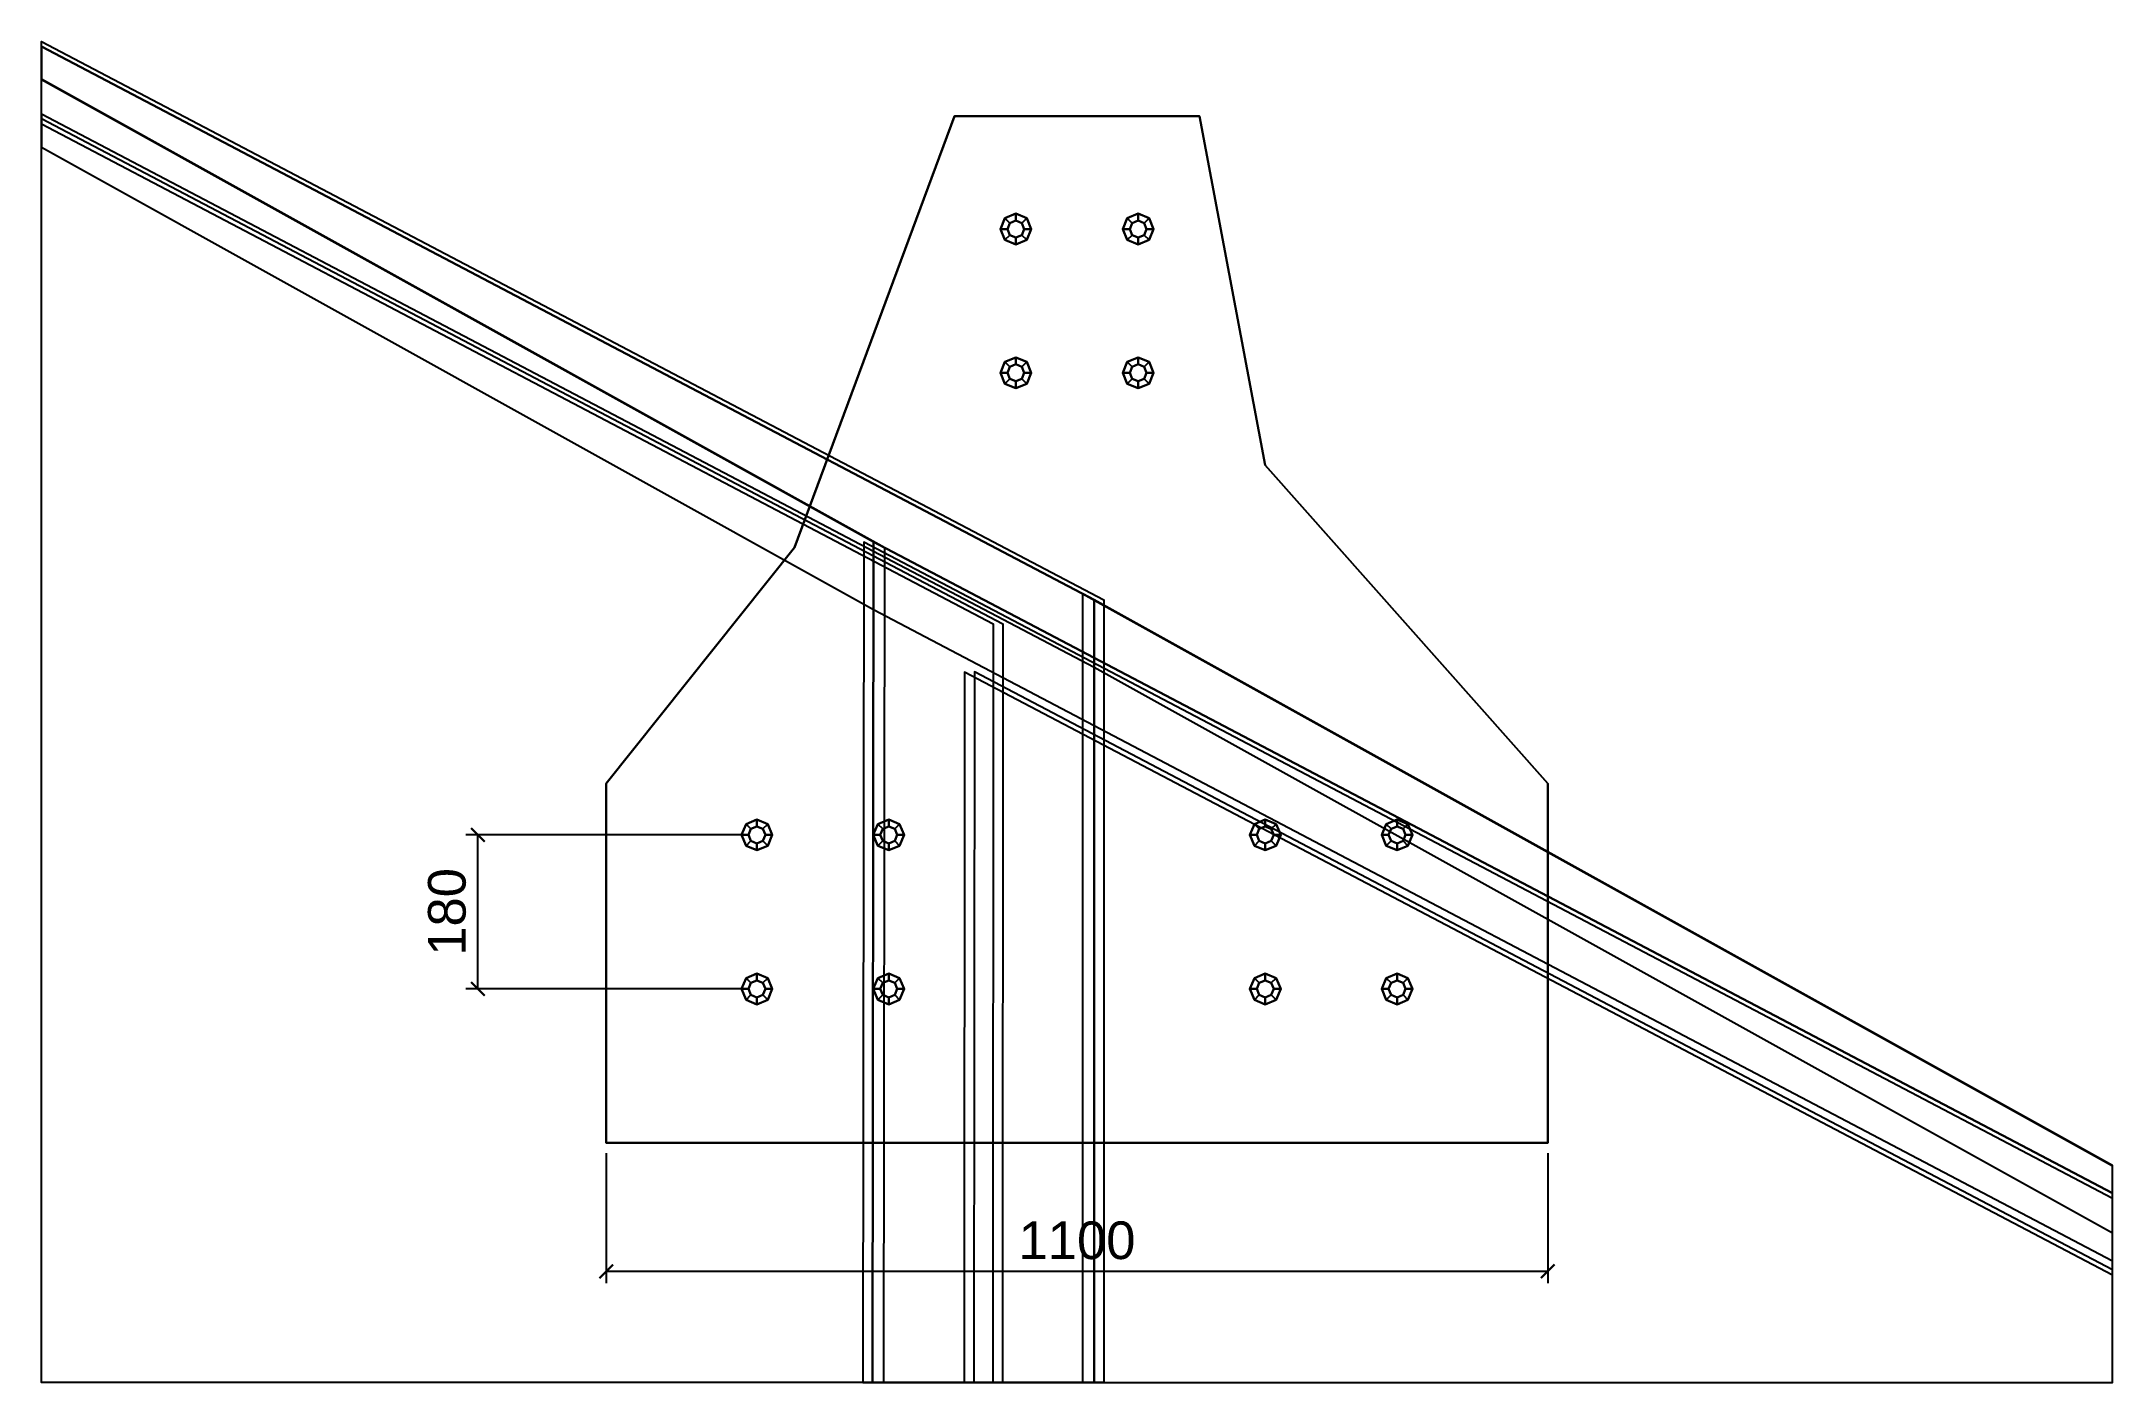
# Model space of a CAD drawing. Header units: millimetres. Extents: x -48000 to 1060615, y -2000 to 333000.
# Drawn here: x 1018790 to 1021210, y -880 to 687 of the extents above; entities that cross this region are included whole.
import ezdxf

# ---------------------------------------------------------------- set-up
doc = ezdxf.new("R2010")
doc.units = ezdxf.units.MM
doc.layers.add('D-STR-DIM', color=7, linetype='Continuous', lineweight=13)
doc.layers.add('D-STR-STRC', color=7, linetype='Continuous', lineweight=25)
doc.styles.add('OpenSansCondensed-Light', font='OpenSansCondensed-Light.ttf')
doc.styles.add('TOWER_UNICODE', font='Arial Unicode.ttf')
doc.dimstyles.new('EZDXF', dxfattribs={"dimtxt": 0.25, "dimasz": 0.175, "dimexe": 0.375, "dimexo": 0.125, "dimgap": 0.1, "dimtad": 1, "dimlfac": 100, "dimzin": 12, "dimdsep": 46, "dimtxsty": 'OpenSansCondensed-Light', "dimblk": 'ARCHTICK', "dimcen": 2.5, "dimazin": 3, "dimtfac": 0.5, "dimtmove": 2, "dimatfit": 3})

msp = doc.modelspace()

# ---------------------------------------------------------------- blocks, each defined once
blk = doc.blocks.new('_ARCHTICK')
at = {"color": 0, "linetype": 'BYBLOCK', "const_width": 0.15}
blk.add_lwpolyline([(-0.5, -0.5), (0.5, 0.5)], dxfattribs=at)

# ---------------------------------------------------------------- dimensions: what is measured, and where the dimension line sits
at = {"layer": 'D-STR-DIM'}
msp.add_linear_dim(base=(1019300, -420), p1=(1019626, -420), p2=(1019626, -240), angle=90, dimstyle='EZDXF', override={"dimtxt": 44, "dimasz": 16, "dimexe": 14, "dimexo": 12, "dimgap": 14, "dimtad": 1, "dimdec": 1, "dimlfac": 1, "dimlunit": 2, "dimtxsty": 'TOWER_UNICODE', "dimclrd": 7, "dimclre": 7, "dimclrt": 7}, dxfattribs=at).render()
msp.add_linear_dim(base=(1019450, -750), p1=(1019450, -600), p2=(1020550, -600), dimstyle='EZDXF', override={"dimtxt": 44, "dimasz": 16, "dimexe": 14, "dimexo": 12, "dimgap": 14, "dimtad": 1, "dimdec": 1, "dimlfac": 1, "dimlunit": 2, "dimtxsty": 'TOWER_UNICODE', "dimclrd": 7, "dimclre": 7, "dimclrt": 7}, dxfattribs=at).render()

# ---------------------------------------------------------------- linework, layer by layer
at = {"layer": 'D-STR-STRC'}
for points in [[(1020031.42, -880), (1018790, -880), (1018790, 687.23), (1020031.42, 34.79)], [(1020019.95, -880), (1018790, -880), (1018790, 681.2), (1020019.96, 34.79)], [(1021210, -658.53), (1021210, -626.49), (1020019.91, 34.8), (1018790, 681.19), (1018790, 642.6), (1019762.36, 102.29)], [(1018790, 642.59), (1019762.31, 102.3), (1019775.42, 95.42), (1018790, 642.98)], [(1021210, -737.56), (1021210, -705.5), (1020019.91, -44.2), (1018790, 602.19), (1018790, 563.57), (1019762.27, 23.31)], [(1019912.97, -880), (1018790, -880), (1018790, 596.96), (1019913.45, 6.52)], [(1019901.51, -880), (1018790, -880), (1018790, 590.94), (1019901.99, 6.52)], [(1019450, -600), (1020550, -600), (1020550, -180), (1020220, 192), (1020143, 600), (1019857, 600), (1019670, 96), (1019450, -180)], [(1019857, 600), (1019670, 96), (1019670, 96), (1019857, 600)], [(1020143, 600), (1019857, 600), (1019857, 600), (1020143, 600)], [(1020220, 192), (1020143, 600), (1020143, 600), (1020220, 192)], [(1019946.5, 468), (1019941.23, 480.73), (1019928.5, 486), (1019915.77, 480.73), (1019910.5, 468), (1019915.77, 455.27), (1019928.5, 450), (1019941.23, 455.27)], [(1019928.5, 486), (1019915.77, 480.73), (1019915.77, 480.73), (1019928.5, 486)], [(1019928.5, 486), (1019915.77, 480.73), (1019921.5, 475), (1019928.5, 477.9)], [(1019941.23, 480.73), (1019928.5, 486), (1019928.5, 486), (1019941.23, 480.73)], [(1019941.23, 480.73), (1019928.5, 486), (1019928.5, 477.9), (1019935.5, 475)], [(1020089.5, 468), (1020084.23, 480.73), (1020071.5, 486), (1020058.77, 480.73), (1020053.5, 468), (1020058.77, 455.27), (1020071.5, 450), (1020084.23, 455.27)], [(1020071.5, 486), (1020058.77, 480.73), (1020058.77, 480.73), (1020071.5, 486)], [(1020071.5, 486), (1020058.77, 480.73), (1020064.5, 475), (1020071.5, 477.9)], [(1020084.23, 480.73), (1020071.5, 486), (1020071.5, 486), (1020084.23, 480.73)], [(1020084.23, 480.73), (1020071.5, 486), (1020071.5, 477.9), (1020078.5, 475)], [(1019915.77, 480.73), (1019910.5, 468), (1019910.5, 468), (1019915.77, 480.73)], [(1019915.77, 480.73), (1019910.5, 468), (1019918.6, 468), (1019921.5, 475)], [(1019910.5, 468), (1019915.77, 455.27), (1019915.77, 455.27), (1019910.5, 468)], [(1019910.5, 468), (1019915.77, 455.27), (1019921.5, 461), (1019918.6, 468)], [(1019915.77, 455.27), (1019928.5, 450), (1019928.5, 458.1), (1019921.5, 461)], [(1019938.4, 468), (1019935.5, 475), (1019928.5, 477.9), (1019921.5, 475), (1019918.6, 468), (1019921.5, 461), (1019928.5, 458.1), (1019935.5, 461)], [(1019928.5, 450), (1019941.23, 455.27), (1019935.5, 461), (1019928.5, 458.1)], [(1019946.5, 468), (1019941.23, 480.73), (1019935.5, 475), (1019938.4, 468)], [(1019941.23, 455.27), (1019946.5, 468), (1019938.4, 468), (1019935.5, 461)], [(1019946.5, 468), (1019941.23, 480.73), (1019941.23, 480.73), (1019946.5, 468)], [(1019941.23, 455.27), (1019946.5, 468), (1019946.5, 468), (1019941.23, 455.27)], [(1020058.77, 480.73), (1020053.5, 468), (1020053.5, 468), (1020058.77, 480.73)], [(1020058.77, 480.73), (1020053.5, 468), (1020061.6, 468), (1020064.5, 475)], [(1020053.5, 468), (1020058.77, 455.27), (1020058.77, 455.27), (1020053.5, 468)], [(1020053.5, 468), (1020058.77, 455.27), (1020064.5, 461), (1020061.6, 468)], [(1020058.77, 455.27), (1020071.5, 450), (1020071.5, 458.1), (1020064.5, 461)], [(1020081.4, 468), (1020078.5, 475), (1020071.5, 477.9), (1020064.5, 475), (1020061.6, 468), (1020064.5, 461), (1020071.5, 458.1), (1020078.5, 461)], [(1020071.5, 450), (1020084.23, 455.27), (1020078.5, 461), (1020071.5, 458.1)], [(1020089.5, 468), (1020084.23, 480.73), (1020078.5, 475), (1020081.4, 468)], [(1020084.23, 455.27), (1020089.5, 468), (1020081.4, 468), (1020078.5, 461)], [(1020089.5, 468), (1020084.23, 480.73), (1020084.23, 480.73), (1020089.5, 468)], [(1020084.23, 455.27), (1020089.5, 468), (1020089.5, 468), (1020084.23, 455.27)], [(1019915.77, 455.27), (1019928.5, 450), (1019928.5, 450), (1019915.77, 455.27)], [(1019928.5, 450), (1019941.23, 455.27), (1019941.23, 455.27), (1019928.5, 450)], [(1020058.77, 455.27), (1020071.5, 450), (1020071.5, 450), (1020058.77, 455.27)], [(1020071.5, 450), (1020084.23, 455.27), (1020084.23, 455.27), (1020071.5, 450)], [(1019946.5, 300), (1019941.23, 312.73), (1019928.5, 318), (1019915.77, 312.73), (1019910.5, 300), (1019915.77, 287.27), (1019928.5, 282), (1019941.23, 287.27)], [(1019928.5, 318), (1019915.77, 312.73), (1019915.77, 312.73), (1019928.5, 318)], [(1019928.5, 318), (1019915.77, 312.73), (1019921.5, 307), (1019928.5, 309.9)], [(1019941.23, 312.73), (1019928.5, 318), (1019928.5, 318), (1019941.23, 312.73)], [(1019941.23, 312.73), (1019928.5, 318), (1019928.5, 309.9), (1019935.5, 307)], [(1020089.5, 300), (1020084.23, 312.73), (1020071.5, 318), (1020058.77, 312.73), (1020053.5, 300), (1020058.77, 287.27), (1020071.5, 282), (1020084.23, 287.27)], [(1020071.5, 318), (1020058.77, 312.73), (1020058.77, 312.73), (1020071.5, 318)], [(1020071.5, 318), (1020058.77, 312.73), (1020064.5, 307), (1020071.5, 309.9)], [(1020084.23, 312.73), (1020071.5, 318), (1020071.5, 318), (1020084.23, 312.73)], [(1020084.23, 312.73), (1020071.5, 318), (1020071.5, 309.9), (1020078.5, 307)], [(1019915.77, 312.73), (1019910.5, 300), (1019910.5, 300), (1019915.77, 312.73)], [(1019915.77, 312.73), (1019910.5, 300), (1019918.6, 300), (1019921.5, 307)], [(1019910.5, 300), (1019915.77, 287.27), (1019915.77, 287.27), (1019910.5, 300)], [(1019910.5, 300), (1019915.77, 287.27), (1019921.5, 293), (1019918.6, 300)], [(1019915.77, 287.27), (1019928.5, 282), (1019928.5, 290.1), (1019921.5, 293)], [(1019938.4, 300), (1019935.5, 307), (1019928.5, 309.9), (1019921.5, 307), (1019918.6, 300), (1019921.5, 293), (1019928.5, 290.1), (1019935.5, 293)], [(1019928.5, 282), (1019941.23, 287.27), (1019935.5, 293), (1019928.5, 290.1)], [(1019946.5, 300), (1019941.23, 312.73), (1019935.5, 307), (1019938.4, 300)], [(1019941.23, 287.27), (1019946.5, 300), (1019938.4, 300), (1019935.5, 293)], [(1019946.5, 300), (1019941.23, 312.73), (1019941.23, 312.73), (1019946.5, 300)], [(1019941.23, 287.27), (1019946.5, 300), (1019946.5, 300), (1019941.23, 287.27)], [(1020058.77, 312.73), (1020053.5, 300), (1020053.5, 300), (1020058.77, 312.73)], [(1020058.77, 312.73), (1020053.5, 300), (1020061.6, 300), (1020064.5, 307)], [(1020053.5, 300), (1020058.77, 287.27), (1020058.77, 287.27), (1020053.5, 300)], [(1020053.5, 300), (1020058.77, 287.27), (1020064.5, 293), (1020061.6, 300)], [(1020058.77, 287.27), (1020071.5, 282), (1020071.5, 290.1), (1020064.5, 293)], [(1020081.4, 300), (1020078.5, 307), (1020071.5, 309.9), (1020064.5, 307), (1020061.6, 300), (1020064.5, 293), (1020071.5, 290.1), (1020078.5, 293)], [(1020071.5, 282), (1020084.23, 287.27), (1020078.5, 293), (1020071.5, 290.1)], [(1020089.5, 300), (1020084.23, 312.73), (1020078.5, 307), (1020081.4, 300)], [(1020084.23, 287.27), (1020089.5, 300), (1020081.4, 300), (1020078.5, 293)], [(1020089.5, 300), (1020084.23, 312.73), (1020084.23, 312.73), (1020089.5, 300)], [(1020084.23, 287.27), (1020089.5, 300), (1020089.5, 300), (1020084.23, 287.27)], [(1019915.77, 287.27), (1019928.5, 282), (1019928.5, 282), (1019915.77, 287.27)], [(1019928.5, 282), (1019941.23, 287.27), (1019941.23, 287.27), (1019928.5, 282)], [(1020058.77, 287.27), (1020071.5, 282), (1020071.5, 282), (1020058.77, 287.27)], [(1020071.5, 282), (1020084.23, 287.27), (1020084.23, 287.27), (1020071.5, 282)], [(1020550, -180), (1020220, 192), (1020220, 192), (1020550, -180)], [(1019749.63, -880), (1021210, -880), (1021210, -664.86), (1019750.79, 102.04)], [(1019761.16, -880), (1021210, -880), (1021210, -658.54), (1019762.31, 102.3)], [(1019670, 96), (1019450, -180), (1019450, -180), (1019670, 96)], [(1021210, -626.48), (1020019.96, 34.79), (1020006.86, 41.67), (1021210, -626.87)], [(1019868.12, -880), (1021210, -880), (1021210, -754.63), (1019868.65, -49.67)], [(1019879.65, -880), (1021210, -880), (1021210, -748.31), (1019880.18, -49.41)], [(1019450, -180), (1019450, -600), (1019450, -600), (1019450, -180)], [(1020550, -600), (1020550, -180), (1020550, -180), (1020550, -600)], [(1019644, -240), (1019638.73, -227.27), (1019626, -222), (1019613.27, -227.27), (1019608, -240), (1019613.27, -252.73), (1019626, -258), (1019638.73, -252.73)], [(1019613.27, -227.27), (1019608, -240), (1019608, -240), (1019613.27, -227.27)], [(1019613.27, -227.27), (1019608, -240), (1019616.1, -240), (1019619, -233)], [(1019608, -240), (1019613.27, -252.73), (1019613.27, -252.73), (1019608, -240)], [(1019608, -240), (1019613.27, -252.73), (1019619, -247), (1019616.1, -240)], [(1019626, -222), (1019613.27, -227.27), (1019613.27, -227.27), (1019626, -222)], [(1019626, -222), (1019613.27, -227.27), (1019619, -233), (1019626, -230.1)], [(1019635.9, -240), (1019633, -233), (1019626, -230.1), (1019619, -233), (1019616.1, -240), (1019619, -247), (1019626, -249.9), (1019633, -247)], [(1019638.73, -227.27), (1019626, -222), (1019626, -222), (1019638.73, -227.27)], [(1019638.73, -227.27), (1019626, -222), (1019626, -230.1), (1019633, -233)], [(1019644, -240), (1019638.73, -227.27), (1019633, -233), (1019635.9, -240)], [(1019638.73, -252.73), (1019644, -240), (1019635.9, -240), (1019633, -247)], [(1019644, -240), (1019638.73, -227.27), (1019638.73, -227.27), (1019644, -240)], [(1019638.73, -252.73), (1019644, -240), (1019644, -240), (1019638.73, -252.73)], [(1019798, -240), (1019792.73, -227.27), (1019780, -222), (1019767.27, -227.27), (1019762, -240), (1019767.27, -252.73), (1019780, -258), (1019792.73, -252.73)], [(1019767.27, -227.27), (1019762, -240), (1019762, -240), (1019767.27, -227.27)], [(1019767.27, -227.27), (1019762, -240), (1019770.1, -240), (1019773, -233)], [(1019762, -240), (1019767.27, -252.73), (1019767.27, -252.73), (1019762, -240)], [(1019762, -240), (1019767.27, -252.73), (1019773, -247), (1019770.1, -240)], [(1019780, -222), (1019767.27, -227.27), (1019767.27, -227.27), (1019780, -222)], [(1019780, -222), (1019767.27, -227.27), (1019773, -233), (1019780, -230.1)], [(1019789.9, -240), (1019787, -233), (1019780, -230.1), (1019773, -233), (1019770.1, -240), (1019773, -247), (1019780, -249.9), (1019787, -247)], [(1019792.73, -227.27), (1019780, -222), (1019780, -222), (1019792.73, -227.27)], [(1019792.73, -227.27), (1019780, -222), (1019780, -230.1), (1019787, -233)], [(1019798, -240), (1019792.73, -227.27), (1019787, -233), (1019789.9, -240)], [(1019792.73, -252.73), (1019798, -240), (1019789.9, -240), (1019787, -247)], [(1019798, -240), (1019792.73, -227.27), (1019792.73, -227.27), (1019798, -240)], [(1019792.73, -252.73), (1019798, -240), (1019798, -240), (1019792.73, -252.73)], [(1020238, -240), (1020232.73, -227.27), (1020220, -222), (1020207.27, -227.27), (1020202, -240), (1020207.27, -252.73), (1020220, -258), (1020232.73, -252.73)], [(1020207.27, -227.27), (1020202, -240), (1020202, -240), (1020207.27, -227.27)], [(1020207.27, -227.27), (1020202, -240), (1020210.1, -240), (1020213, -233)], [(1020202, -240), (1020207.27, -252.73), (1020207.27, -252.73), (1020202, -240)], [(1020202, -240), (1020207.27, -252.73), (1020213, -247), (1020210.1, -240)], [(1020220, -222), (1020207.27, -227.27), (1020207.27, -227.27), (1020220, -222)], [(1020220, -222), (1020207.27, -227.27), (1020213, -233), (1020220, -230.1)], [(1020229.9, -240), (1020227, -233), (1020220, -230.1), (1020213, -233), (1020210.1, -240), (1020213, -247), (1020220, -249.9), (1020227, -247)], [(1020232.73, -227.27), (1020220, -222), (1020220, -222), (1020232.73, -227.27)], [(1020232.73, -227.27), (1020220, -222), (1020220, -230.1), (1020227, -233)], [(1020238, -240), (1020232.73, -227.27), (1020227, -233), (1020229.9, -240)], [(1020232.73, -252.73), (1020238, -240), (1020229.9, -240), (1020227, -247)], [(1020238, -240), (1020232.73, -227.27), (1020232.73, -227.27), (1020238, -240)], [(1020232.73, -252.73), (1020238, -240), (1020238, -240), (1020232.73, -252.73)], [(1020392, -240), (1020386.73, -227.27), (1020374, -222), (1020361.27, -227.27), (1020356, -240), (1020361.27, -252.73), (1020374, -258), (1020386.73, -252.73)], [(1020361.27, -227.27), (1020356, -240), (1020356, -240), (1020361.27, -227.27)], [(1020361.27, -227.27), (1020356, -240), (1020364.1, -240), (1020367, -233)], [(1020356, -240), (1020361.27, -252.73), (1020361.27, -252.73), (1020356, -240)], [(1020356, -240), (1020361.27, -252.73), (1020367, -247), (1020364.1, -240)], [(1020374, -222), (1020361.27, -227.27), (1020361.27, -227.27), (1020374, -222)], [(1020374, -222), (1020361.27, -227.27), (1020367, -233), (1020374, -230.1)], [(1020383.9, -240), (1020381, -233), (1020374, -230.1), (1020367, -233), (1020364.1, -240), (1020367, -247), (1020374, -249.9), (1020381, -247)], [(1020386.73, -227.27), (1020374, -222), (1020374, -222), (1020386.73, -227.27)], [(1020386.73, -227.27), (1020374, -222), (1020374, -230.1), (1020381, -233)], [(1020392, -240), (1020386.73, -227.27), (1020381, -233), (1020383.9, -240)], [(1020386.73, -252.73), (1020392, -240), (1020383.9, -240), (1020381, -247)], [(1020392, -240), (1020386.73, -227.27), (1020386.73, -227.27), (1020392, -240)], [(1020386.73, -252.73), (1020392, -240), (1020392, -240), (1020386.73, -252.73)], [(1019613.27, -252.73), (1019626, -258), (1019626, -249.9), (1019619, -247)], [(1019613.27, -252.73), (1019626, -258), (1019626, -258), (1019613.27, -252.73)], [(1019626, -258), (1019638.73, -252.73), (1019633, -247), (1019626, -249.9)], [(1019626, -258), (1019638.73, -252.73), (1019638.73, -252.73), (1019626, -258)], [(1019767.27, -252.73), (1019780, -258), (1019780, -249.9), (1019773, -247)], [(1019767.27, -252.73), (1019780, -258), (1019780, -258), (1019767.27, -252.73)], [(1019780, -258), (1019792.73, -252.73), (1019787, -247), (1019780, -249.9)], [(1019780, -258), (1019792.73, -252.73), (1019792.73, -252.73), (1019780, -258)], [(1020207.27, -252.73), (1020220, -258), (1020220, -249.9), (1020213, -247)], [(1020207.27, -252.73), (1020220, -258), (1020220, -258), (1020207.27, -252.73)], [(1020220, -258), (1020232.73, -252.73), (1020227, -247), (1020220, -249.9)], [(1020220, -258), (1020232.73, -252.73), (1020232.73, -252.73), (1020220, -258)], [(1020361.27, -252.73), (1020374, -258), (1020374, -249.9), (1020367, -247)], [(1020361.27, -252.73), (1020374, -258), (1020374, -258), (1020361.27, -252.73)], [(1020374, -258), (1020386.73, -252.73), (1020381, -247), (1020374, -249.9)], [(1020374, -258), (1020386.73, -252.73), (1020386.73, -252.73), (1020374, -258)], [(1019644, -420), (1019638.73, -407.27), (1019626, -402), (1019613.27, -407.27), (1019608, -420), (1019613.27, -432.73), (1019626, -438), (1019638.73, -432.73)], [(1019613.27, -407.27), (1019608, -420), (1019608, -420), (1019613.27, -407.27)], [(1019613.27, -407.27), (1019608, -420), (1019616.1, -420), (1019619, -413)], [(1019626, -402), (1019613.27, -407.27), (1019613.27, -407.27), (1019626, -402)], [(1019626, -402), (1019613.27, -407.27), (1019619, -413), (1019626, -410.1)], [(1019635.9, -420), (1019633, -413), (1019626, -410.1), (1019619, -413), (1019616.1, -420), (1019619, -427), (1019626, -429.9), (1019633, -427)], [(1019638.73, -407.27), (1019626, -402), (1019626, -402), (1019638.73, -407.27)], [(1019638.73, -407.27), (1019626, -402), (1019626, -410.1), (1019633, -413)], [(1019644, -420), (1019638.73, -407.27), (1019633, -413), (1019635.9, -420)], [(1019644, -420), (1019638.73, -407.27), (1019638.73, -407.27), (1019644, -420)], [(1019798, -420), (1019792.73, -407.27), (1019780, -402), (1019767.27, -407.27), (1019762, -420), (1019767.27, -432.73), (1019780, -438), (1019792.73, -432.73)], [(1019767.27, -407.27), (1019762, -420), (1019762, -420), (1019767.27, -407.27)], [(1019767.27, -407.27), (1019762, -420), (1019770.1, -420), (1019773, -413)], [(1019780, -402), (1019767.27, -407.27), (1019767.27, -407.27), (1019780, -402)], [(1019780, -402), (1019767.27, -407.27), (1019773, -413), (1019780, -410.1)], [(1019789.9, -420), (1019787, -413), (1019780, -410.1), (1019773, -413), (1019770.1, -420), (1019773, -427), (1019780, -429.9), (1019787, -427)], [(1019792.73, -407.27), (1019780, -402), (1019780, -402), (1019792.73, -407.27)], [(1019792.73, -407.27), (1019780, -402), (1019780, -410.1), (1019787, -413)], [(1019798, -420), (1019792.73, -407.27), (1019787, -413), (1019789.9, -420)], [(1019798, -420), (1019792.73, -407.27), (1019792.73, -407.27), (1019798, -420)], [(1020238, -420), (1020232.73, -407.27), (1020220, -402), (1020207.27, -407.27), (1020202, -420), (1020207.27, -432.73), (1020220, -438), (1020232.73, -432.73)], [(1020207.27, -407.27), (1020202, -420), (1020202, -420), (1020207.27, -407.27)], [(1020207.27, -407.27), (1020202, -420), (1020210.1, -420), (1020213, -413)], [(1020220, -402), (1020207.27, -407.27), (1020207.27, -407.27), (1020220, -402)], [(1020220, -402), (1020207.27, -407.27), (1020213, -413), (1020220, -410.1)], [(1020229.9, -420), (1020227, -413), (1020220, -410.1), (1020213, -413), (1020210.1, -420), (1020213, -427), (1020220, -429.9), (1020227, -427)], [(1020232.73, -407.27), (1020220, -402), (1020220, -402), (1020232.73, -407.27)], [(1020232.73, -407.27), (1020220, -402), (1020220, -410.1), (1020227, -413)], [(1020238, -420), (1020232.73, -407.27), (1020227, -413), (1020229.9, -420)], [(1020238, -420), (1020232.73, -407.27), (1020232.73, -407.27), (1020238, -420)], [(1020392, -420), (1020386.73, -407.27), (1020374, -402), (1020361.27, -407.27), (1020356, -420), (1020361.27, -432.73), (1020374, -438), (1020386.73, -432.73)], [(1020361.27, -407.27), (1020356, -420), (1020356, -420), (1020361.27, -407.27)], [(1020361.27, -407.27), (1020356, -420), (1020364.1, -420), (1020367, -413)], [(1020374, -402), (1020361.27, -407.27), (1020361.27, -407.27), (1020374, -402)], [(1020374, -402), (1020361.27, -407.27), (1020367, -413), (1020374, -410.1)], [(1020383.9, -420), (1020381, -413), (1020374, -410.1), (1020367, -413), (1020364.1, -420), (1020367, -427), (1020374, -429.9), (1020381, -427)], [(1020386.73, -407.27), (1020374, -402), (1020374, -402), (1020386.73, -407.27)], [(1020386.73, -407.27), (1020374, -402), (1020374, -410.1), (1020381, -413)], [(1020392, -420), (1020386.73, -407.27), (1020381, -413), (1020383.9, -420)], [(1020392, -420), (1020386.73, -407.27), (1020386.73, -407.27), (1020392, -420)], [(1019608, -420), (1019613.27, -432.73), (1019613.27, -432.73), (1019608, -420)], [(1019608, -420), (1019613.27, -432.73), (1019619, -427), (1019616.1, -420)], [(1019613.27, -432.73), (1019626, -438), (1019626, -429.9), (1019619, -427)], [(1019613.27, -432.73), (1019626, -438), (1019626, -438), (1019613.27, -432.73)], [(1019626, -438), (1019638.73, -432.73), (1019633, -427), (1019626, -429.9)], [(1019626, -438), (1019638.73, -432.73), (1019638.73, -432.73), (1019626, -438)], [(1019638.73, -432.73), (1019644, -420), (1019635.9, -420), (1019633, -427)], [(1019638.73, -432.73), (1019644, -420), (1019644, -420), (1019638.73, -432.73)], [(1019762, -420), (1019767.27, -432.73), (1019767.27, -432.73), (1019762, -420)], [(1019762, -420), (1019767.27, -432.73), (1019773, -427), (1019770.1, -420)], [(1019767.27, -432.73), (1019780, -438), (1019780, -429.9), (1019773, -427)], [(1019767.27, -432.73), (1019780, -438), (1019780, -438), (1019767.27, -432.73)], [(1019780, -438), (1019792.73, -432.73), (1019787, -427), (1019780, -429.9)], [(1019780, -438), (1019792.73, -432.73), (1019792.73, -432.73), (1019780, -438)], [(1019792.73, -432.73), (1019798, -420), (1019789.9, -420), (1019787, -427)], [(1019792.73, -432.73), (1019798, -420), (1019798, -420), (1019792.73, -432.73)], [(1020202, -420), (1020207.27, -432.73), (1020207.27, -432.73), (1020202, -420)], [(1020202, -420), (1020207.27, -432.73), (1020213, -427), (1020210.1, -420)], [(1020207.27, -432.73), (1020220, -438), (1020220, -429.9), (1020213, -427)], [(1020207.27, -432.73), (1020220, -438), (1020220, -438), (1020207.27, -432.73)], [(1020220, -438), (1020232.73, -432.73), (1020227, -427), (1020220, -429.9)], [(1020220, -438), (1020232.73, -432.73), (1020232.73, -432.73), (1020220, -438)], [(1020232.73, -432.73), (1020238, -420), (1020229.9, -420), (1020227, -427)], [(1020232.73, -432.73), (1020238, -420), (1020238, -420), (1020232.73, -432.73)], [(1020356, -420), (1020361.27, -432.73), (1020361.27, -432.73), (1020356, -420)], [(1020356, -420), (1020361.27, -432.73), (1020367, -427), (1020364.1, -420)], [(1020361.27, -432.73), (1020374, -438), (1020374, -429.9), (1020367, -427)], [(1020361.27, -432.73), (1020374, -438), (1020374, -438), (1020361.27, -432.73)], [(1020374, -438), (1020386.73, -432.73), (1020381, -427), (1020374, -429.9)], [(1020374, -438), (1020386.73, -432.73), (1020386.73, -432.73), (1020374, -438)], [(1020386.73, -432.73), (1020392, -420), (1020383.9, -420), (1020381, -427)], [(1020386.73, -432.73), (1020392, -420), (1020392, -420), (1020386.73, -432.73)], [(1019450, -600), (1020550, -600), (1020550, -600), (1019450, -600)]]:
    msp.add_lwpolyline(points, close=True, dxfattribs=at)
for points in [[(1019761.16, -880), (1019761.16, -880), (1019762.31, 102.3)], [(1019762.27, 23.31), (1019762.36, 102.29)], [(1019774.27, -880), (1019774.27, -880), (1019775.42, 95.42)], [(1020006.85, -880), (1020006.85, -880), (1020006.86, 41.67)], [(1020019.91, -44.2), (1020019.91, 34.8)], [(1020019.95, -880), (1020019.95, -880), (1020019.96, 34.79)]]:
    msp.add_lwpolyline(points, dxfattribs=at)

msp.set_redraw_order([(e.dxf.handle, doc.entitydb.next_handle()) for e in msp.query("TEXT MTEXT ATTDEF DIMENSION ARC_DIMENSION")])  # texts and dimensions are drawn at this point

doc.saveas('drawing.dxf')
